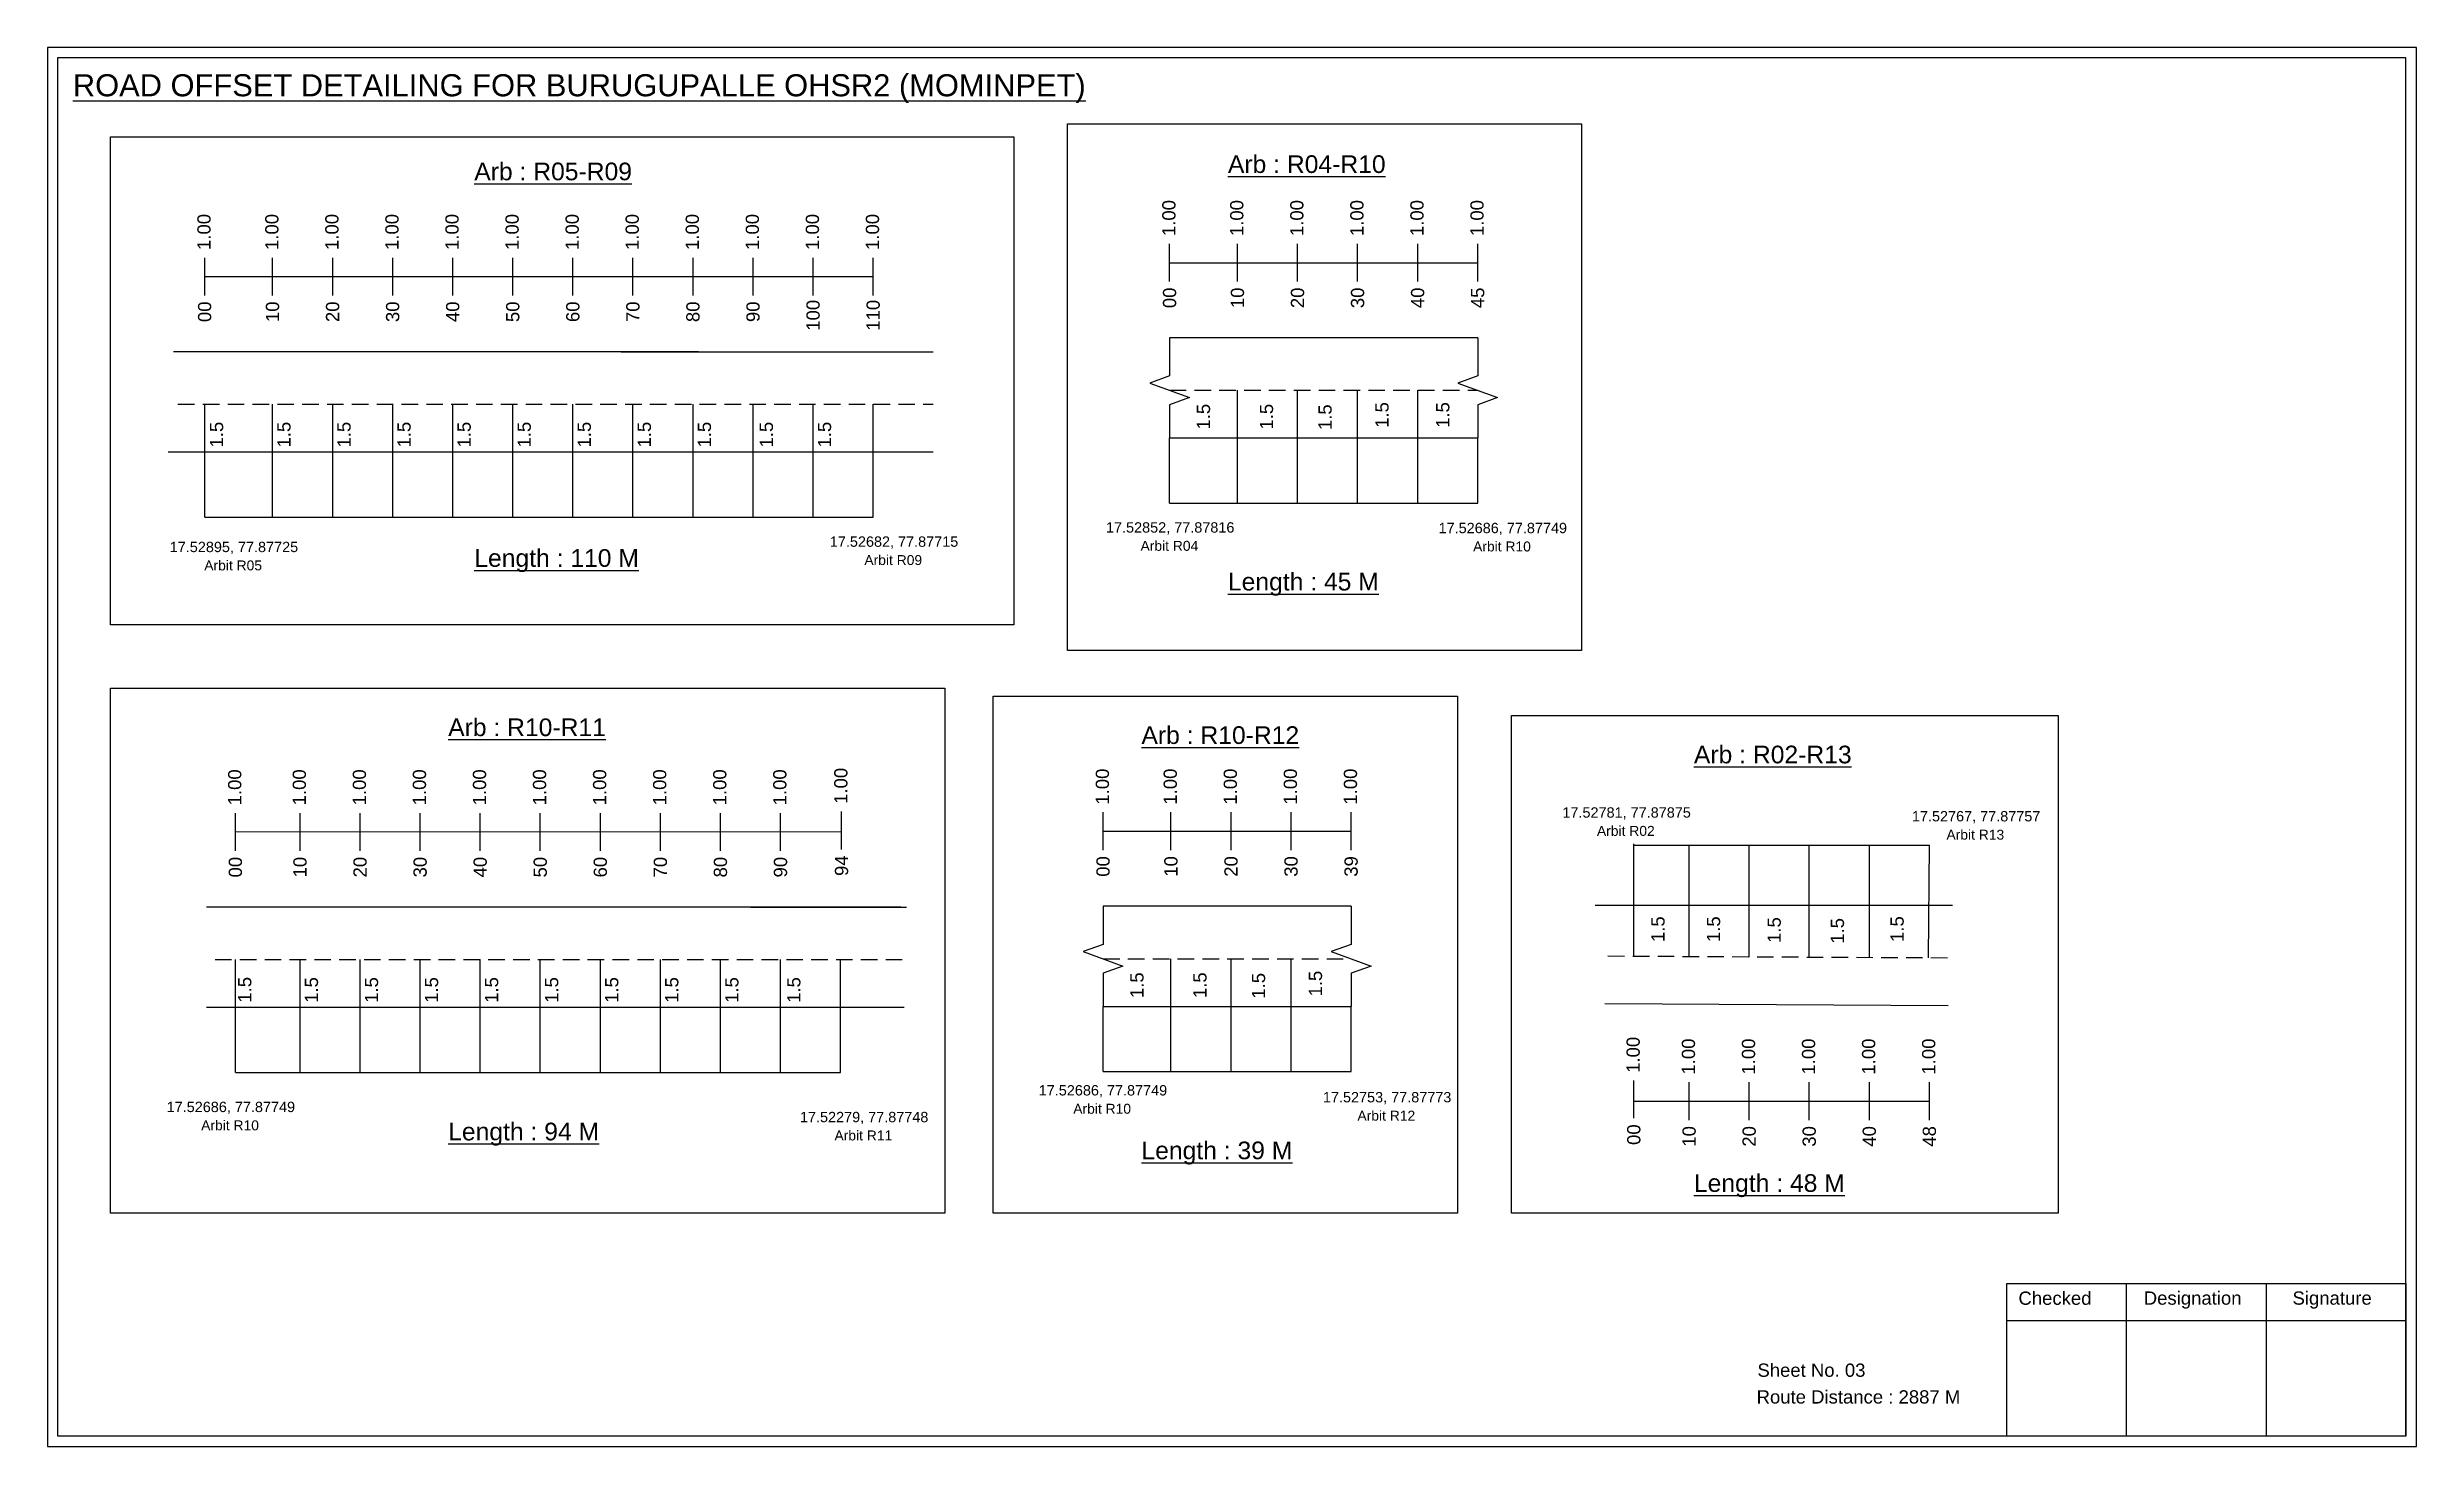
# Model space of a CAD drawing. Header units: inches. Extents: x 1065 to 7171, y 350 to 1611.
# Drawn here: x 5255 to 5792, y 444 to 760 of the extents above; entities that cross this region are included whole.
import ezdxf

# ---------------------------------------------------------------- set-up
doc = ezdxf.new("R2010")
doc.units = ezdxf.units.IN
doc.header["$MEASUREMENT"] = 0
doc.linetypes.add('DASHED2', pattern=[0.375, 0.25, -0.125])
doc.layers.add('PDF_Geometry', color=7, linetype='Continuous')
doc.layers.add('PDF_Text', color=5, linetype='Continuous')
doc.styles.add('PDF Arial', font='arial.ttf')
doc.styles.get("Standard").update_dxf_attribs({"font": 'arial.ttf'})

msp = doc.modelspace()

# ---------------------------------------------------------------- texts
at = {"color": 242, "true_color": 0xcd2027}
for s, height, p in [('%%UROAD OFFSET DETAILING FOR BURUGUPALLE OHSR2 (MOMINPET)', 5, (5261.01, 749.21)), ('%%UArb : R04-R10', 4, (5522.55, 731.86)), ('%%UArb : R05-R09', 4, (5351.9, 730.21)), ('%%ULength : 110 M', 4, (5351.9, 642.71)), ('%%ULength : 45 M', 4, (5522.55, 637.36)), ('%%UArb : R10-R11', 4, (5345.99, 604.39)), ('%%UArb : R10-R12', 4, (5502.97, 602.62)), ('%%UArb : R02-R13', 4, (5628.07, 598.23)), ('%%ULength : 94 M', 4, (5345.99, 512.89)), ('%%ULength : 39 M', 4, (5502.97, 508.62)), ('%%ULength : 48 M', 4, (5628.07, 501.23))]:
    msp.add_text(s, height=height, dxfattribs=at).set_placement(p)
at = {"color": 217, "true_color": 0x93278f}
for s, p in [('1.00', (5510.68, 717.58)), ('1.00', (5526.05, 717.58)), ('1.00', (5539.65, 717.58)), ('1.00', (5553.25, 717.58)), ('1.00', (5566.85, 717.58)), ('1.00', (5580.45, 717.58)), ('1.00', (5292.19, 714.43)), ('1.00', (5307.56, 714.43)), ('1.00', (5321.16, 714.43)), ('1.00', (5334.76, 714.43)), ('1.00', (5348.36, 714.43)), ('1.00', (5361.96, 714.43)), ('1.00', (5375.56, 714.43)), ('1.00', (5389.16, 714.43)), ('1.00', (5402.76, 714.43)), ('1.00', (5416.36, 714.43)), ('1.00', (5429.96, 714.43)), ('1.00', (5443.56, 714.43)), ('100', (5430.11, 696.15)), ('110', (5443.71, 696.15)), ('00', (5510.83, 701.26)), ('10', (5526.2, 701.26)), ('20', (5539.8, 701.26)), ('30', (5553.4, 701.26)), ('40', (5567, 701.26)), ('45', (5580.6, 701.26)), ('00', (5292.34, 698.11)), ('10', (5307.71, 698.11)), ('20', (5321.31, 698.11)), ('30', (5334.91, 698.11)), ('40', (5348.51, 698.11)), ('50', (5362.11, 698.11)), ('60', (5375.71, 698.11)), ('70', (5389.31, 698.11)), ('80', (5402.91, 698.11)), ('90', (5416.51, 698.11)), ('1.00', (5299.15, 588.72)), ('1.00', (5313.78, 588.72)), ('1.00', (5327.38, 588.72)), ('1.00', (5340.98, 588.72)), ('1.00', (5354.58, 588.72)), ('1.00', (5368.18, 588.72)), ('1.00', (5381.78, 588.72)), ('1.00', (5395.38, 588.72)), ('1.00', (5408.98, 588.72)), ('1.00', (5422.58, 588.72)), ('1.00', (5436.4, 589.05)), ('1.00', (5495.62, 588.88)), ('1.00', (5510.99, 588.88)), ('1.00', (5524.59, 588.88)), ('1.00', (5538.19, 588.88)), ('1.00', (5551.79, 588.88)), ('00', (5299.3, 572.4)), ('10', (5313.93, 572.4)), ('20', (5327.53, 572.4)), ('30', (5341.13, 572.4)), ('40', (5354.73, 572.4)), ('50', (5368.33, 572.4)), ('60', (5381.93, 572.4)), ('70', (5395.53, 572.4)), ('80', (5409.13, 572.4)), ('90', (5422.73, 572.4)), ('94', (5436.55, 572.73)), ('00', (5495.77, 572.56)), ('10', (5511.14, 572.56)), ('20', (5524.74, 572.56)), ('30', (5538.34, 572.56)), ('39', (5551.94, 572.56)), ('1.00', (5615.8, 528.17)), ('1.00', (5628.32, 527.78)), ('1.00', (5641.92, 527.78)), ('1.00', (5655.52, 527.78)), ('1.00', (5669.12, 527.78)), ('1.00', (5682.72, 527.78)), ('00', (5615.95, 511.85)), ('10', (5628.47, 511.46)), ('20', (5642.07, 511.46)), ('30', (5655.67, 511.46)), ('40', (5669.27, 511.46)), ('48', (5682.87, 511.46))]:
    msp.add_text(s, height=3, rotation=90, dxfattribs=at).set_placement(p)
for p in [(5518.51, 673.78), (5532.78, 673.78), (5546.04, 673.66), (5558.93, 674.16), (5572.7, 674.16), (5295.04, 669.72), (5310.3, 669.72), (5323.9, 669.72), (5337.5, 669.72), (5351.1, 669.72), (5364.7, 669.72), (5378.3, 669.72), (5391.9, 669.72), (5405.5, 669.72), (5419.53, 669.72), (5432.7, 669.72), (5621.43, 557.77), (5634.01, 557.77), (5675.57, 557.8), (5647.74, 557.58), (5662.06, 557.39), (5301.42, 544.06), (5316.52, 544.01), (5330.12, 544.01), (5343.72, 544.01), (5357.32, 544.01), (5370.92, 544.01), (5384.52, 544.01), (5398.12, 544.01), (5411.72, 544.01), (5425.75, 544.01), (5503.45, 545.09), (5517.71, 545.09), (5530.98, 544.96), (5543.87, 545.46)]:
    msp.add_text('1.5', height=3, rotation=90).set_placement(p)
at = {"color": 5}
for s, height, p in [('17.52682, 77.87715', 2.34, (5432.41, 647.25)), ('17.52852, 77.87816', 2.34, (5494.94, 650.46)), ('17.52686, 77.87749', 2.34, (5570.25, 650.33)), ('17.52895, 77.87725', 2.34, (5282.94, 646.04)), ('Arbit R05', 2.246, (5290.76, 641.91)), ('Arbit R09', 2.246, (5440.23, 643.12)), ('Arbit R04', 2.246, (5502.76, 646.34)), ('Arbit R10', 2.246, (5578.07, 646.2)), ('17.52781, 77.87875', 2.34, (5598.29, 585.94)), ('17.52767, 77.87757', 2.34, (5677.43, 585.09)), ('Arbit R02', 2.246, (5606.11, 581.82)), ('Arbit R13', 2.246, (5685.25, 580.96)), ('17.52686, 77.87749', 2.34, (5282.24, 519.29)), ('17.52686, 77.87749', 2.34, (5479.71, 523.05)), ('Arbit R10', 2.246, (5487.53, 518.92)), ('17.52753, 77.87773', 2.34, (5544.06, 521.49)), ('Arbit R10', 2.246, (5290.06, 515.17)), ('17.52279, 77.87748', 2.34, (5425.64, 517)), ('Arbit R11', 2.246, (5433.46, 512.88)), ('Arbit R12', 2.246, (5551.88, 517.36))]:
    msp.add_text(s, height=height, dxfattribs=at).set_placement(p)
for s, p in [('Sheet No. 03', (5642.45, 459.37)), ('Route Distance : 2887 M', (5642.26, 453.32))]:
    msp.add_text(s, height=3).set_placement(p)
at = {"layer": 'PDF_Text', "color": 7, "attachment_point": 7, "style": 'PDF Arial'}
for s, insert, char_height in [('Checked', (5701.55, 475.62), 3.001), ('Designation', (5729.93, 474.79), 3.0006), ('Signature', (5763.61, 474.79), 3.001)]:
    msp.add_mtext(s, dxfattribs=dict(at, insert=insert, char_height=char_height))

# ---------------------------------------------------------------- linework, layer by layer
at = {"color": 217, "true_color": 0x93278f}
for p, q in [((5509.35, 707.29), (5509.35, 715.84)), ((5524.72, 707.29), (5524.72, 715.84)), ((5538.32, 707.29), (5538.32, 715.84)), ((5551.92, 707.29), (5551.92, 715.84)), ((5565.52, 707.29), (5565.52, 715.84)), ((5579.12, 707.29), (5579.12, 715.84)), ((5290.87, 704.13), (5290.87, 712.69)), ((5290.87, 708.4), (5442.24, 708.4)), ((5306.24, 704.13), (5306.24, 712.69)), ((5319.84, 704.13), (5319.84, 712.69)), ((5333.44, 704.13), (5333.44, 712.69)), ((5347.04, 704.13), (5347.04, 712.69)), ((5360.64, 704.13), (5360.64, 712.69)), ((5374.24, 704.13), (5374.24, 712.69)), ((5387.84, 704.13), (5387.84, 712.69)), ((5401.44, 704.13), (5401.44, 712.69)), ((5415.04, 704.13), (5415.04, 712.69)), ((5428.64, 704.13), (5428.64, 712.69)), ((5442.24, 704.13), (5442.24, 712.69)), ((5509.35, 711.55), (5579.12, 711.55)), ((5297.82, 578.42), (5297.82, 586.98)), ((5312.45, 578.42), (5312.45, 586.98)), ((5326.05, 578.42), (5326.05, 586.98)), ((5339.65, 578.42), (5339.65, 586.98)), ((5353.25, 578.42), (5353.25, 586.98)), ((5366.85, 578.42), (5366.85, 586.98)), ((5380.45, 578.42), (5380.45, 586.98)), ((5394.05, 578.42), (5394.05, 586.98)), ((5407.65, 578.42), (5407.65, 586.98)), ((5421.25, 578.42), (5421.25, 586.98)), ((5435.08, 578.75), (5435.08, 587.31)), ((5494.29, 578.59), (5494.29, 587.15)), ((5509.66, 578.59), (5509.66, 587.15)), ((5523.26, 578.59), (5523.26, 587.15)), ((5536.86, 578.59), (5536.86, 587.15)), ((5550.46, 578.59), (5550.46, 587.15)), ((5297.82, 582.7), (5435.08, 582.78)), ((5494.29, 582.86), (5550.46, 582.86)), ((5614.47, 517.88), (5614.47, 526.43)), ((5626.99, 517.49), (5626.99, 526.05)), ((5640.59, 517.49), (5640.59, 526.05)), ((5654.19, 517.49), (5654.19, 526.05)), ((5667.79, 517.49), (5667.79, 526.05)), ((5681.39, 517.49), (5681.39, 526.05)), ((5614.47, 521.76), (5681.39, 521.77))]:
    msp.add_line(p, q, dxfattribs=at)
for p, q in [((5579.12, 694.56), (5509.35, 694.56)), ((5402.64, 691.41), (5283.78, 691.41)), ((5385.16, 691.41), (5455.84, 691.41)), ((5524.72, 657.14), (5524.72, 682.68)), ((5538.32, 657.14), (5538.32, 682.68)), ((5551.92, 657.14), (5551.92, 682.68)), ((5565.52, 657.14), (5565.52, 682.68)), ((5290.87, 653.99), (5290.87, 679.52)), ((5306.24, 653.99), (5306.24, 679.52)), ((5319.84, 653.99), (5319.84, 679.52)), ((5333.44, 653.99), (5333.44, 679.52)), ((5347.04, 653.99), (5347.04, 679.52)), ((5360.64, 653.99), (5360.64, 679.52)), ((5374.24, 653.99), (5374.24, 679.52)), ((5387.84, 653.99), (5387.84, 679.52)), ((5401.44, 653.99), (5401.44, 679.52)), ((5415.04, 653.99), (5415.04, 679.52)), ((5428.64, 653.99), (5428.64, 679.52)), ((5442.24, 653.99), (5442.24, 679.52)), ((5509.35, 671.88), (5579.12, 671.88)), ((5509.35, 657.14), (5509.35, 671.88)), ((5579.12, 657.14), (5579.12, 671.88)), ((5282.58, 668.72), (5455.84, 668.72)), ((5614.47, 554.49), (5614.47, 580.03)), ((5626.99, 554.44), (5626.99, 579.72)), ((5640.59, 554.39), (5640.59, 579.72)), ((5654.19, 554.45), (5654.19, 579.72)), ((5667.79, 554.19), (5667.79, 579.72)), ((5681.16, 554.22), (5681.39, 579.72)), ((5448.51, 565.7), (5291.27, 565.7)), ((5414.51, 565.7), (5449.76, 565.7)), ((5550.46, 565.87), (5494.29, 565.87)), ((5686.64, 566.05), (5605.68, 566.05)), ((5297.82, 528.28), (5297.82, 553.82)), ((5312.45, 528.28), (5312.45, 553.82)), ((5326.05, 528.28), (5326.05, 553.82)), ((5339.65, 528.28), (5339.65, 553.82)), ((5353.25, 528.28), (5353.25, 553.82)), ((5366.85, 528.28), (5366.85, 553.82)), ((5380.45, 528.28), (5380.45, 553.82)), ((5394.05, 528.28), (5394.05, 553.82)), ((5407.65, 528.28), (5407.65, 553.82)), ((5421.25, 528.28), (5421.25, 553.82)), ((5434.85, 528.28), (5434.85, 553.82)), ((5509.66, 528.45), (5509.66, 553.98)), ((5523.26, 528.45), (5523.26, 553.98)), ((5536.86, 528.45), (5536.86, 553.98)), ((5291.27, 543.01), (5312.45, 543.01)), ((5312.45, 543.01), (5449.21, 543.01)), ((5494.29, 543.18), (5550.46, 543.18)), ((5494.29, 528.45), (5494.29, 543.18)), ((5550.46, 528.45), (5550.46, 543.18)), ((5607.9, 543.85), (5685.62, 543.42))]:
    msp.add_line(p, q)
at = {"linetype": 'DASHED2', "ltscale": 15}
for p, q in [((5509.35, 682.68), (5579.12, 682.68)), ((5284.81, 679.52), (5455.84, 679.52)), ((5293.2, 553.82), (5449.5, 553.82)), ((5494.29, 553.98), (5550.46, 553.98)), ((5608.61, 554.63), (5686.89, 554.22))]:
    msp.add_line(p, q, dxfattribs=at)
at = {"color": 5}
for p, q in [((5509.35, 657.14), (5579.12, 657.14)), ((5290.87, 653.99), (5442.24, 653.99)), ((5614.47, 579.72), (5681.39, 579.72)), ((5297.82, 528.28), (5434.85, 528.28)), ((5494.29, 528.45), (5550.46, 528.45))]:
    msp.add_line(p, q, dxfattribs=at)
for points in [[(5486.25, 742.98), (5602.6, 742.98), (5602.6, 623.77), (5486.25, 623.77)], [(5269.55, 740.07), (5474.11, 740.07), (5474.11, 629.58), (5269.55, 629.58)], [(5269.55, 615.23), (5458.48, 615.23), (5458.48, 496.4), (5269.55, 496.4)], [(5469.4, 613.42), (5574.56, 613.42), (5574.56, 496.4), (5469.4, 496.4)], [(5586.77, 609.08), (5710.57, 609.08), (5710.57, 496.4), (5586.77, 496.4)]]:
    msp.add_lwpolyline(points, close=True)
at = {"linetype": 'Continuous'}
for points in [[(5509.35, 694.56), (5509.35, 685.95), (5504.86, 684.32), (5513.85, 681.04), (5509.35, 679.4), (5509.35, 671.88)], [(5579.12, 694.56), (5579.12, 685.95), (5574.62, 684.32), (5583.62, 681.04), (5579.12, 679.4), (5579.12, 671.88)], [(5494.29, 565.87), (5494.29, 557.26), (5489.79, 555.62), (5498.79, 552.34), (5494.29, 550.71), (5494.29, 543.18)], [(5550.46, 565.87), (5550.46, 557.26), (5545.96, 555.62), (5554.96, 552.34), (5550.46, 550.71), (5550.46, 543.18)], [(5550.46, 565.87), (5550.46, 557.26), (5545.96, 555.62), (5554.96, 552.34), (5550.46, 550.71), (5550.46, 543.18)]]:
    msp.add_lwpolyline(points, dxfattribs=at)
at = {"layer": 'PDF_Geometry'}
for points in [[(5255.24, 760.28), (5255.24, 443.57), (5791.71, 443.57), (5791.71, 760.28)], [(5257.56, 757.96), (5257.56, 445.99), (5789.29, 445.99), (5789.29, 757.96)]]:
    msp.add_lwpolyline(points, close=True, dxfattribs=at)
at = {"layer": 'PDF_Geometry', "color": 242, "true_color": 0xcc1f26}
msp.add_lwpolyline([(5789.29, 445.9), (5698.95, 445.9), (5698.95, 480.51), (5789.29, 480.51)], close=True, dxfattribs=at)
for points in [[(5725.93, 480.51), (5725.93, 445.9)], [(5757.66, 480.51), (5757.66, 445.9)], [(5698.95, 472.14), (5789.29, 472.14)]]:
    msp.add_lwpolyline(points, dxfattribs=at)

msp.set_redraw_order([(e.dxf.handle, doc.entitydb.next_handle()) for e in msp.query("TEXT MTEXT ATTDEF DIMENSION ARC_DIMENSION")])  # texts and dimensions are drawn at this point

doc.saveas('drawing.dxf')
